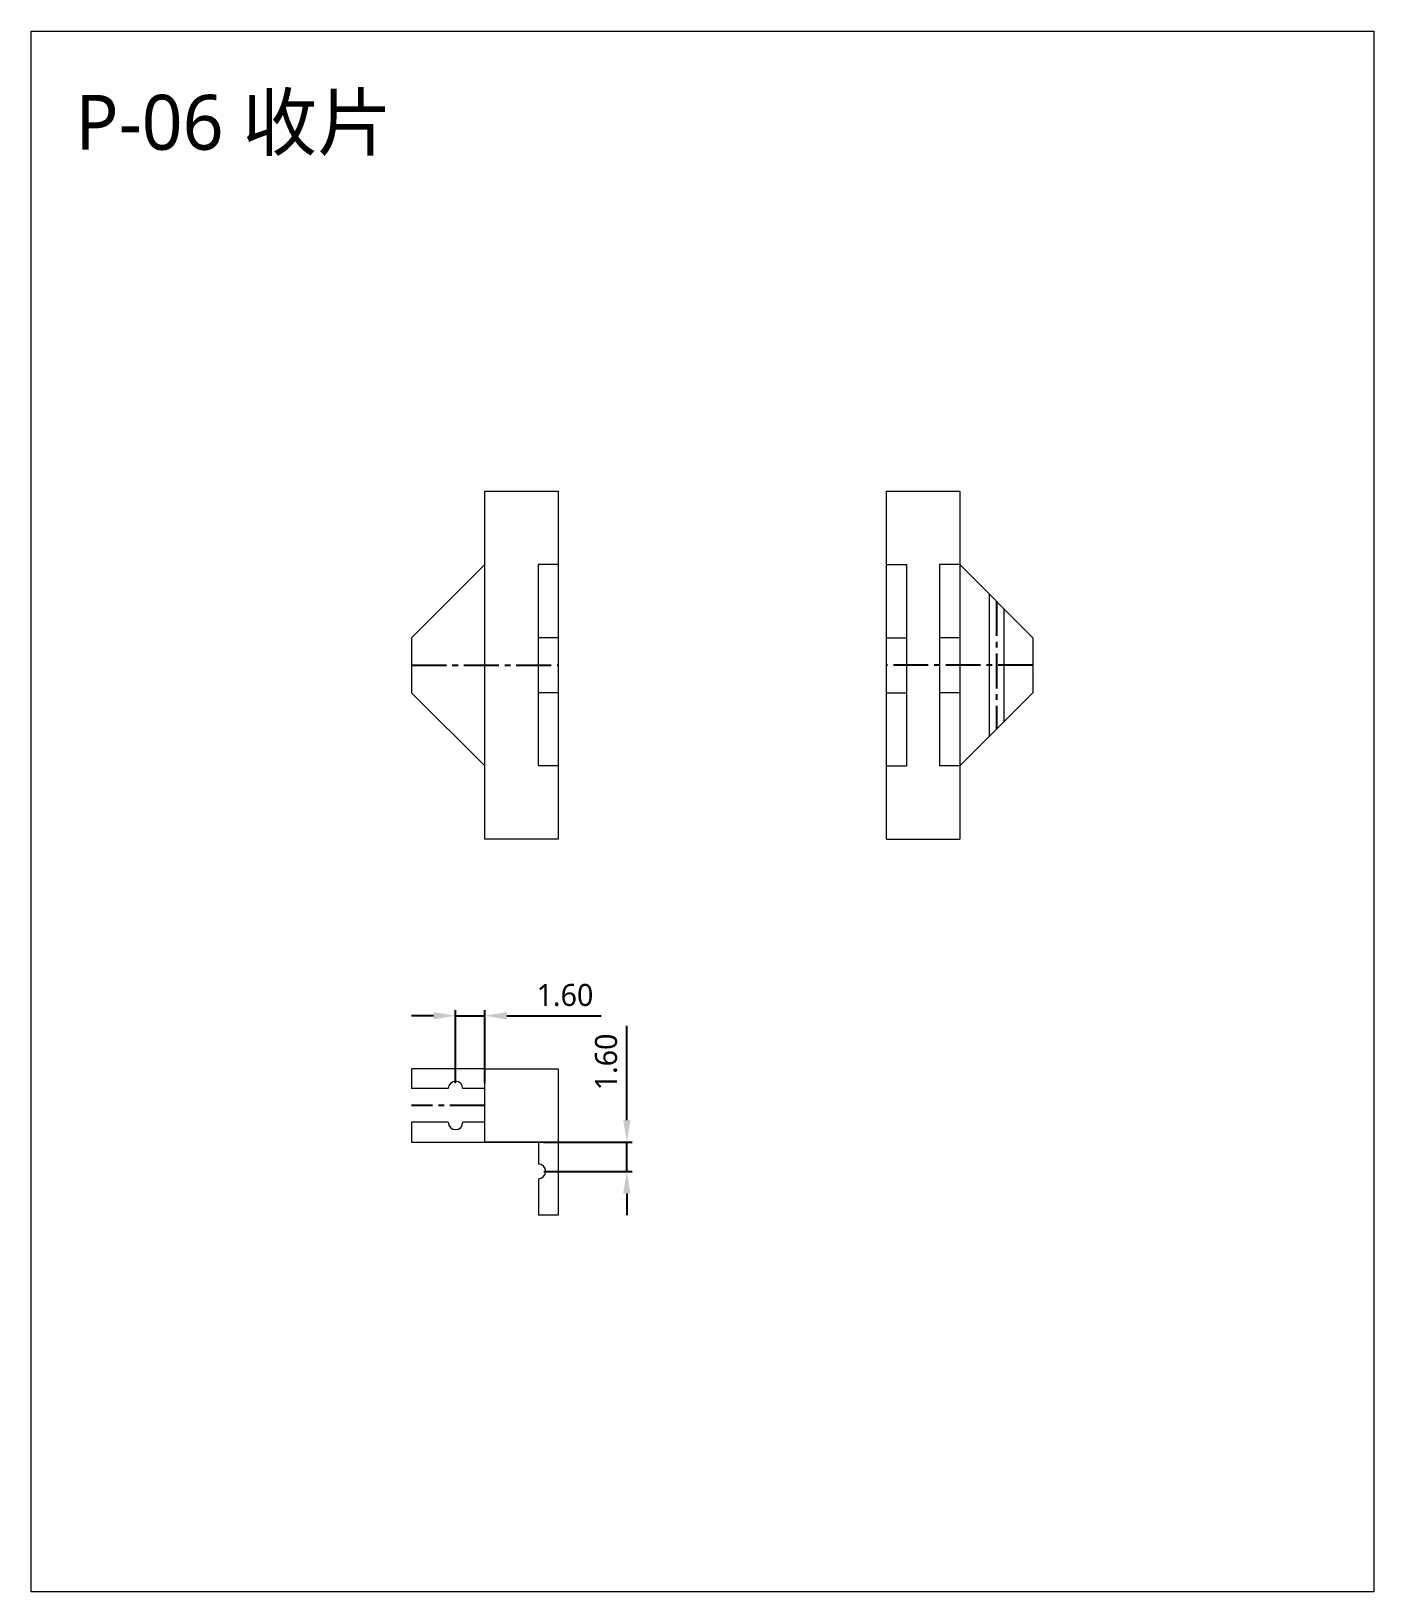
# Model space of a CAD drawing. Header units: millimetres. Extents: x 802 to 1336, y 683 to 768.
# Drawn here: x 1262.6 to 1335.9, y 682.5 to 767.7 of the extents above; entities that cross this region are included whole.
import ezdxf

# ---------------------------------------------------------------- set-up
doc = ezdxf.new("R2010")
doc.units = ezdxf.units.MM
doc.header["$LTSCALE"] = 0.1
doc.header["$PDSIZE"] = -5
doc.linetypes.add('CENTER2', pattern=[28.575, 19.05, -3.175, 3.175, -3.175])
doc.layers.get('DEFPOINTS').update_dxf_attribs({"lineweight": 18})
doc.layers.add('LABEL_LINE', color=6, linetype='Continuous', lineweight=18)
doc.layers.add('SOLID_LINE', color=7, linetype='Continuous', lineweight=18)
doc.layers.add('参考', color=1, linetype='CENTER2')
doc.layers.add('注释', color=4, linetype='Continuous', lineweight=18, plot=False)
doc.styles.get("Standard").update_dxf_attribs({"font": ''})
doc.styles.get('Standard').set_extended_font_data('Microsoft YaHei')
doc.dimstyles.get("Standard").update_dxf_attribs({"dimtxt": 1.2, "dimasz": 1.2, "dimexe": 0.3, "dimexo": 0.3, "dimgap": 0.5, "dimtad": 1, "dimzin": 0, "dimdsep": 46, "dimtxsty": 'Standard', "dimcen": 0.09, "dimdle": 4, "dimclrd": 3, "dimclre": 3, "dimclrt": 6, "dimadec": 0, "dimazin": 0, "dimtfac": 1, "dimtmove": 0, "dimatfit": 3, "dimfxl": 1, "dimtolj": 1, "dimtzin": 0, "dimarcsym": 0})

msp = doc.modelspace()

# ---------------------------------------------------------------- texts
at = {"layer": '注释'}
msp.add_text('P-06 收片', height=3, dxfattribs=at).set_placement((1265.016, 761.244))

# ---------------------------------------------------------------- blocks, each defined once
blk = doc.blocks.new('*D6')
at = {"layer": 'DEFPOINTS', "color": 3, "linetype": 'Continuous', "lineweight": -2}
for p, q in [((1284.567, 713.981), (1283.367, 713.981)), ((1285.767, 710.308), (1285.767, 714.281)), ((1285.767, 713.981), (1287.367, 713.981)), ((1287.367, 710.308), (1287.367, 714.281)), ((1288.567, 713.981), (1293.708, 713.981))]:
    blk.add_line(p, q, dxfattribs=at)
at = {"layer": 'DEFPOINTS', "color": 0}
for p in [(1287.367, 713.981), (1285.767, 710.008), (1287.367, 710.008)]:
    blk.add_point(p, dxfattribs=at)
at = {"layer": 'DEFPOINTS', "color": 3}
for points in [[(1284.567, 714.181), (1284.567, 713.781), (1285.767, 713.981)], [(1288.567, 714.181), (1288.567, 713.781), (1287.367, 713.981)]]:
    blk.add_solid(points, dxfattribs=at)
at = {"layer": 'DEFPOINTS', "color": 6, "insert": (1291.737, 715.104), "char_height": 1.2, "attachment_point": 5}
blk.add_mtext('\\A1;1.60', dxfattribs=at)
blk = doc.blocks.new('*D7')
at = {"layer": 'DEFPOINTS', "color": 3, "linetype": 'Continuous', "lineweight": -2}
for p, q in [((1295.113, 708.288), (1295.113, 713.429)), ((1290.587, 707.088), (1295.413, 707.088)), ((1295.113, 705.488), (1295.113, 707.088)), ((1290.587, 705.488), (1295.413, 705.488)), ((1295.113, 704.288), (1295.113, 703.088))]:
    blk.add_line(p, q, dxfattribs=at)
at = {"layer": 'DEFPOINTS', "color": 0}
for p in [(1290.287, 707.088), (1295.113, 707.088), (1290.287, 705.488)]:
    blk.add_point(p, dxfattribs=at)
at = {"layer": 'DEFPOINTS', "color": 3}
for points in [[(1294.913, 708.288), (1295.313, 708.288), (1295.113, 707.088)], [(1294.913, 704.288), (1295.313, 704.288), (1295.113, 705.488)]]:
    blk.add_solid(points, dxfattribs=at)
at = {"layer": 'DEFPOINTS', "color": 6, "insert": (1293.989, 711.459), "char_height": 1.2, "attachment_point": 5, "rotation": 90}
blk.add_mtext('\\A1;1.60', dxfattribs=at)

# ---------------------------------------------------------------- dimensions: what is measured, and where the dimension line sits
at = {"layer": 'DEFPOINTS'}
dim = msp.add_linear_dim(base=(1287.367, 713.981), p1=(1285.767, 710.008), p2=(1287.367, 710.008), dimstyle='Standard', dxfattribs=at)
dim.commit()
dim.dimension.update_dxf_attribs({"geometry": '*D6', "text_midpoint": (1291.737, 715.104)})
dim = msp.add_linear_dim(base=(1295.113, 707.088), p1=(1290.287, 705.488), p2=(1290.287, 707.088), angle=90, dimstyle='Standard', dxfattribs=at)
dim.commit()
dim.dimension.update_dxf_attribs({"geometry": '*D7', "text_midpoint": (1293.989, 711.459)})

# ---------------------------------------------------------------- linework, layer by layer
at = {"layer": 'DEFPOINTS'}
for p, q in [((1283.367, 711.088), (1283.367, 710.008)), ((1287.367, 711.088), (1283.367, 711.088)), ((1283.367, 708.168), (1283.367, 707.088)), ((1283.367, 707.088), (1287.367, 707.088)), ((1291.367, 707.088), (1291.367, 703.088)), ((1291.367, 703.088), (1290.287, 703.088))]:
    msp.add_line(p, q, dxfattribs=at)
for points in [[(1287.367, 742.613), (1291.367, 742.613), (1291.367, 723.613), (1287.367, 723.613)], [(1287.367, 711.088), (1291.367, 711.088), (1291.367, 707.088), (1287.367, 707.088)]]:
    msp.add_lwpolyline(points, close=True, dxfattribs=at)
for centre, start, end in [((1285.767, 710.008), 360, 180), ((1285.767, 708.168), 180, 0), ((1290.287, 705.488), 270, 90)]:
    msp.add_arc(centre, 0.4, start, end, dxfattribs=at)
at = {"layer": 'LABEL_LINE'}
msp.add_lwpolyline([(1262.606, 767.717), (1335.882, 767.717), (1335.882, 682.541), (1262.606, 682.541)], close=True, dxfattribs=at)
at = {"layer": 'SOLID_LINE'}
for p, q in [((1309.281, 723.613), (1309.281, 742.613)), ((1309.281, 742.613), (1313.281, 742.613)), ((1313.281, 742.613), (1313.281, 723.613)), ((1287.367, 738.613), (1283.367, 734.613)), ((1291.367, 738.613), (1290.267, 738.613)), ((1290.267, 738.613), (1290.267, 727.613)), ((1309.281, 738.613), (1310.381, 738.613)), ((1310.381, 738.613), (1310.381, 727.613)), ((1313.281, 738.613), (1312.181, 738.613)), ((1312.181, 738.613), (1312.181, 727.613)), ((1313.281, 738.613), (1317.281, 734.613)), ((1314.881, 737.013), (1314.881, 729.213)), ((1315.681, 736.213), (1315.681, 730.013)), ((1283.367, 734.613), (1283.367, 731.613)), ((1291.367, 734.613), (1290.267, 734.613)), ((1291.367, 734.613), (1290.267, 734.613)), ((1309.281, 734.613), (1310.381, 734.613)), ((1309.281, 734.613), (1310.381, 734.613)), ((1313.281, 734.613), (1312.181, 734.613)), ((1313.281, 734.613), (1312.181, 734.613)), ((1317.281, 734.613), (1317.281, 731.613)), ((1287.367, 727.613), (1283.367, 731.613)), ((1291.367, 731.613), (1290.267, 731.613)), ((1291.367, 731.613), (1290.267, 731.613)), ((1309.281, 731.613), (1310.381, 731.613)), ((1309.281, 731.613), (1310.381, 731.613)), ((1313.281, 731.613), (1312.181, 731.613)), ((1313.281, 731.613), (1312.181, 731.613)), ((1313.281, 727.613), (1317.281, 731.613)), ((1291.367, 727.613), (1290.267, 727.613)), ((1309.281, 727.613), (1310.381, 727.613)), ((1313.281, 727.613), (1312.181, 727.613)), ((1309.281, 723.613), (1313.281, 723.613)), ((1285.367, 710.008), (1283.367, 710.008)), ((1287.367, 710.008), (1286.167, 710.008)), ((1285.367, 708.168), (1283.367, 708.168)), ((1287.367, 708.168), (1286.167, 708.168)), ((1290.287, 707.088), (1290.287, 705.888)), ((1290.287, 705.088), (1290.287, 703.088))]:
    msp.add_line(p, q, dxfattribs=at)
for points in [[(1287.367, 707.088), (1287.367, 711.088)], [(1287.367, 707.088), (1291.367, 707.088)]]:
    msp.add_lwpolyline(points, dxfattribs=at)
at = {"layer": '参考'}
for p, q in [((1315.281, 736.613), (1315.281, 729.613)), ((1283.367, 733.113), (1291.367, 733.113)), ((1317.281, 733.113), (1309.281, 733.113)), ((1287.367, 709.088), (1283.367, 709.088))]:
    msp.add_line(p, q, dxfattribs=at)

msp.set_redraw_order([(e.dxf.handle, doc.entitydb.next_handle()) for e in msp.query("TEXT MTEXT ATTDEF DIMENSION ARC_DIMENSION")])  # texts and dimensions are drawn at this point

doc.saveas('drawing.dxf')
